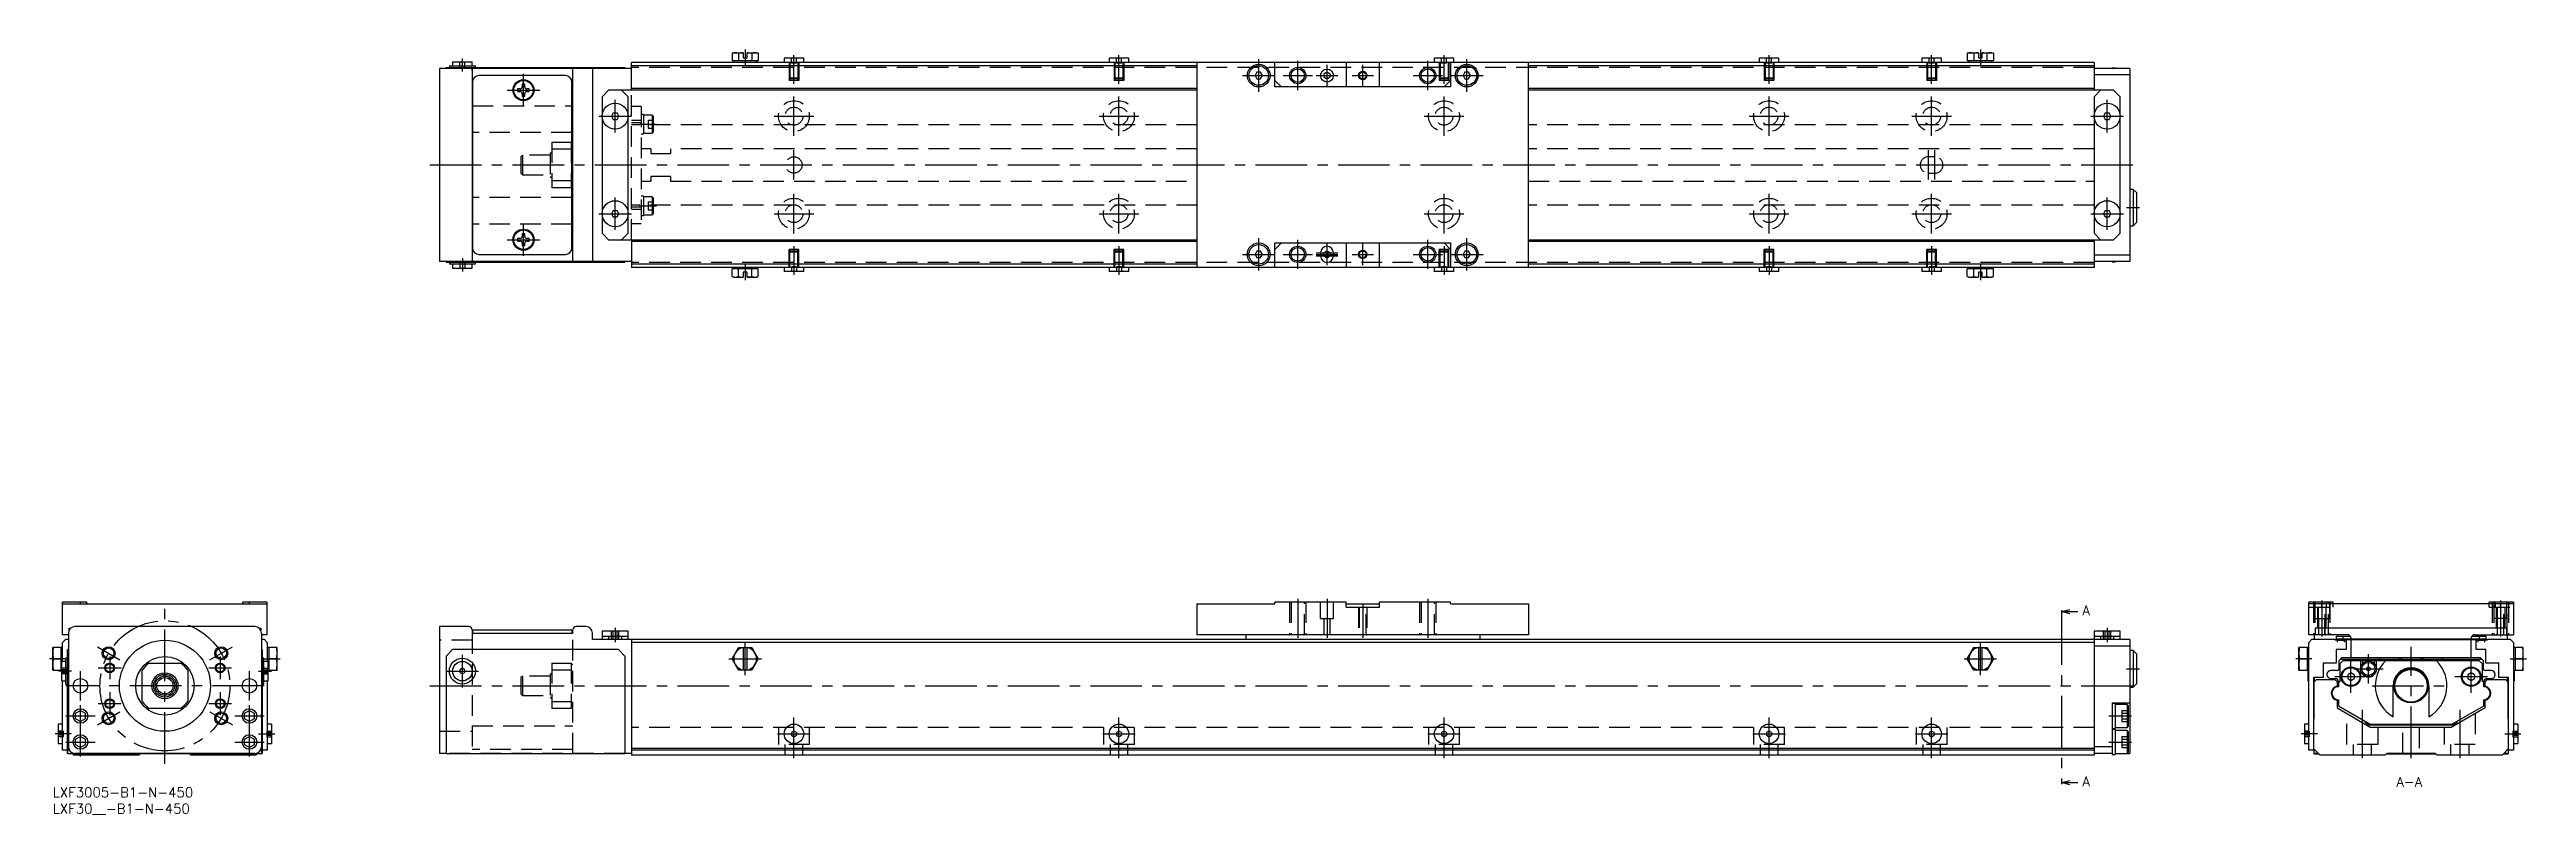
# Model space of a CAD drawing. Extents: x -1 to 761, y -8 to 227.
import ezdxf

# ---------------------------------------------------------------- set-up
doc = ezdxf.new("R2010")
doc.units = 0
doc.header["$LTSCALE"] = 0.5
doc.linetypes.add('CENTER', pattern=[50.8, 31.75, -6.35, 6.35, -6.35])
doc.linetypes.add('DASHED', pattern=[19.05, 12.7, -6.35])
for name, color, linetype in [('MSM_CENTER', 1, 'CENTER'), ('MSM_CONTINUOUS', 7, 'CONTINUOUS'), ('MSM_DASHED', 4, 'DASHED'), ('MSM_NARROW', 5, 'CONTINUOUS'), ('MSM_PART_NUMBER', 7, 'CONTINUOUS')]:
    doc.layers.add(name, color=color, linetype=linetype)
doc.styles.get("Standard").update_dxf_attribs({"font": 'txt.shx', "height": 1, "bigfont": 'bigfont.shx'})

msp = doc.modelspace()

# ---------------------------------------------------------------- texts
at = {"layer": 'MSM_PART_NUMBER'}
for s, p in [('A', (624.42, 52.97)), ('A', (624.42, 0.37)), ('A-A', (720.95, 0.22))]:
    msp.add_text(s, height=3, dxfattribs=at).set_placement(p)

# ---------------------------------------------------------------- blocks, each defined once
blk = doc.blocks.new('*U116')
at = {"layer": 'MSM_PART_NUMBER'}
blk.add_text('LXF3005-B1-N-450', height=3, dxfattribs=at).set_placement((0, -3))
blk = doc.blocks.new('*U117')
at = {"layer": 'MSM_PART_NUMBER'}
blk.add_text('LXF30__-B1-N-450', height=3, dxfattribs=at).set_placement((0, -8))

# ---------------------------------------------------------------- linework, layer by layer
at = {"layer": 'MSM_CENTER'}
for p, q in [((126, 220.2), (126, 224.25)), ((213, 227), (213, 222)), ((228, 216.5), (228, 225.31)), ((328, 216.5), (328, 225.31)), ((371, 214), (371, 224)), ((383, 214.5), (383, 223.5)), ((392, 215.7), (392, 222.3)), ((403, 215.7), (403, 222.3)), ((423, 214.5), (423, 223.5)), ((428, 216.5), (428, 225.31)), ((435, 214), (435, 224)), ((528, 216.5), (528, 225.31)), ((578, 216.5), (578, 225.31)), ((593, 227), (593, 222)), ((139.8, 214.5), (149.8, 214.5)), ((144.8, 209.5), (144.8, 219.5)), ((366, 219), (376, 219)), ((378.5, 219), (387.5, 219)), ((388.7, 219), (395.3, 219)), ((399.7, 219), (406.3, 219)), ((418.5, 219), (427.5, 219)), ((430, 219), (440, 219)), ((168, 206.5), (178, 206.5)), ((173, 201.5), (173, 211.5)), ((221.91, 206.5), (234.09, 206.5)), ((228, 200.41), (228, 212.59)), ((321.91, 206.5), (334.09, 206.5)), ((328, 200.41), (328, 212.59)), ((421.91, 206.5), (434.09, 206.5)), ((428, 200.41), (428, 212.59)), ((521.91, 206.5), (534.09, 206.5)), ((528, 200.41), (528, 212.59)), ((571.91, 206.5), (584.09, 206.5)), ((578, 200.41), (578, 212.59)), ((627, 206.5), (637, 206.5)), ((632, 201.5), (632, 211.5)), ((180.5, 204.06), (185.7, 204.06)), ((116, 191.5), (642, 191.5)), ((228, 187), (228, 196)), ((577, 187), (577, 196)), ((579, 187), (579, 196)), ((168, 176.5), (178, 176.5)), ((173, 171.5), (173, 181.5)), ((180.5, 178.94), (185.7, 178.94)), ((221.91, 176.5), (234.09, 176.5)), ((228, 170.41), (228, 182.59)), ((321.91, 176.5), (334.09, 176.5)), ((328, 170.41), (328, 182.59)), ((421.91, 176.5), (434.09, 176.5)), ((428, 170.41), (428, 182.59)), ((521.91, 176.5), (534.09, 176.5)), ((528, 170.41), (528, 182.59)), ((571.91, 176.5), (584.09, 176.5)), ((578, 170.41), (578, 182.59)), ((627, 176.5), (637, 176.5)), ((632, 171.5), (632, 181.5)), ((638, 178.4), (642, 178.4)), ((139.8, 168.5), (149.8, 168.5)), ((144.8, 163.5), (144.8, 173.5)), ((371, 159), (371, 169)), ((383, 159.5), (383, 168.5)), ((423, 159.5), (423, 168.5)), ((435, 159), (435, 169)), ((126, 162.8), (126, 158.75)), ((213, 161), (213, 156.01)), ((228, 166.5), (228, 157.69)), ((328, 166.5), (328, 157.69)), ((366, 164), (376, 164)), ((378.5, 164), (387.5, 164)), ((388.7, 164.5), (395.3, 164.5)), ((388.7, 164), (395.3, 164)), ((388.7, 163.5), (395.3, 163.5)), ((392, 160.7), (392, 167.3)), ((399.7, 164), (406.3, 164)), ((403, 160.7), (403, 167.3)), ((418.5, 164), (427.5, 164)), ((428, 166.5), (428, 157.69)), ((430, 164), (440, 164)), ((528, 166.5), (528, 157.69)), ((578, 166.5), (578, 157.69)), ((593, 161), (593, 156.01)), ((34.5, 7.3), (34.5, 55.3)), ((383, 58), (383, 46)), ((392, 58), (392, 46)), ((403, 56.5), (403, 46)), ((423, 58), (423, 46)), ((618, 53.6), (618, 2)), ((698, 57.5), (698, 46.5)), ((753, 57.5), (753, 46.5)), ((173, 49.1), (173, 44.7)), ((632, 49.1), (632, 44.7)), ((4, 39.6), (-1, 39.6)), ((13.72, 43.3), (20.64, 39.3)), ((17.5, 40.3), (17.5, 33.3)), ((48.36, 39.3), (55.28, 43.3)), ((51.5, 40.3), (51.5, 33.3)), ((65, 39.6), (70, 39.6)), ((126, 30.8), (126, 40.8)), ((208, 39.6), (218, 39.6)), ((213, 34.6), (213, 44.6)), ((588, 39.6), (598, 39.6)), ((593, 34.6), (593, 44.6)), ((695, 39.6), (690, 39.6)), ((707, 29.1), (707, 39.1)), ((712.4, 32), (712.4, 41)), ((725.5, 9), (725.5, 43.3)), ((744, 29.1), (744, 39.1)), ((756, 39.6), (761, 39.6)), ((5.75, 35.8), (1.75, 35.8)), ((65, 31.3), (4, 31.3)), ((8.5, 26.8), (8.5, 35.8)), ((14, 36.8), (21, 36.8)), ((48, 36.8), (55, 36.8)), ((60.5, 26.8), (60.5, 35.8)), ((63.25, 35.8), (67.25, 35.8)), ((116, 31.3), (642, 31.3)), ((121, 35.8), (131, 35.8)), ((638, 36.5), (642, 36.5)), ((702, 34.1), (712, 34.1)), ((707.9, 36.5), (716.9, 36.5)), ((713.5, 31.3), (737.5, 31.3)), ((739, 34.1), (749, 34.1)), ((8.5, 9.5), (8.5, 26.5)), ((13.72, 19.3), (20.64, 23.3)), ((14, 25.8), (21, 25.8)), ((17.5, 29.3), (17.5, 22.3)), ((48, 25.8), (55, 25.8)), ((48.36, 23.3), (55.28, 19.3)), ((51.5, 29.3), (51.5, 22.3)), ((60.5, 9.5), (60.5, 26.5)), ((710.5, 23.86), (710.5, 9)), ((740.5, 23.86), (740.5, 9)), ((5.7, 16.5), (0.7, 16.5)), ((4, 22), (13, 22)), ((56, 22), (65, 22)), ((63.3, 16.5), (68.3, 16.5)), ((223, 16.5), (233, 16.5)), ((228, 9), (228, 21.5)), ((323, 16.5), (333, 16.5)), ((328, 9), (328, 21.5)), ((423, 16.5), (433, 16.5)), ((428, 9), (428, 21.5)), ((523, 16.5), (533, 16.5)), ((528, 9), (528, 21.5)), ((573, 16.5), (583, 16.5)), ((578, 9), (578, 21.5)), ((632.5, 22), (639.5, 22)), ((696.7, 16.5), (691.7, 16.5)), ((754.3, 16.5), (759.3, 16.5)), ((4, 14), (13, 14)), ((56, 14), (65, 14)), ((632.5, 14), (639.5, 14))]:
    msp.add_line(p, q, dxfattribs=at)
msp.add_circle((34.5, 31.3), 20, dxfattribs=at)
at = {"layer": 'MSM_CONTINUOUS'}
for p, q in [((178, 221.2), (119, 221.2)), ((119, 221.2), (119, 161.8)), ((121, 221.2), (121, 221.45)), ((121, 221.45), (176, 221.45)), ((121, 221.35), (176, 221.35)), ((122, 221.95), (130, 221.95)), ((122, 221.95), (122, 221.45)), ((123, 223.25), (129, 223.25)), ((123, 223.25), (123, 221.95)), ((123, 221.35), (123, 221.45)), ((124.4, 221.35), (124.4, 221.2)), ((127.6, 221.2), (127.6, 221.35)), ((129, 221.95), (129, 223.25)), ((129, 221.2), (129, 161.8)), ((130, 221.45), (130, 221.95)), ((160, 161.8), (160, 221.2)), ((166, 221.25), (166, 161.75)), ((174, 221.35), (174, 221.45)), ((176, 221.2), (176, 221.45)), ((628, 223), (178, 223)), ((178, 214.5), (178, 223)), ((352, 222), (178, 222)), ((209.5, 226), (208.96, 225.85)), ((208.96, 225.85), (208.96, 223.5)), ((217.04, 223.5), (208.96, 223.5)), ((209.5, 226), (212.4, 226)), ((209.5, 223.5), (209.5, 223)), ((210.98, 225.85), (210.98, 223.5)), ((212.4, 226), (212.4, 224.5)), ((212.4, 224.5), (213.6, 224.5)), ((213.6, 224.5), (213.6, 226)), ((213.6, 226), (216.5, 226)), ((215.02, 225.85), (215.02, 223.5)), ((217.04, 225.85), (216.5, 226)), ((216.5, 223), (216.5, 223.5)), ((217.04, 225.85), (217.04, 223.5)), ((225, 224.3), (225, 223)), ((231, 224.3), (225, 224.3)), ((231, 223), (231, 224.3)), ((325, 224.3), (325, 223)), ((331, 224.3), (325, 224.3)), ((331, 223), (331, 224.3)), ((352, 223), (352, 160)), ((376, 215.5), (376, 223)), ((397.9, 223), (397.9, 215.5)), ((408.1, 215.5), (408.1, 223)), ((425, 224.3), (425, 223)), ((431, 224.3), (425, 224.3)), ((430, 223), (430, 215.5)), ((431, 223), (431, 224.3)), ((454, 160), (454, 223)), ((628, 222), (454, 222)), ((525, 224.3), (525, 223)), ((531, 224.3), (525, 224.3)), ((531, 223), (531, 224.3)), ((575, 224.3), (575, 223)), ((581, 224.3), (575, 224.3)), ((581, 223), (581, 224.3)), ((589.5, 226), (588.96, 225.85)), ((588.96, 225.85), (588.96, 223.5)), ((597.04, 223.5), (588.96, 223.5)), ((589.5, 226), (592.4, 226)), ((589.5, 223.5), (589.5, 223)), ((590.98, 225.85), (590.98, 223.5)), ((592.4, 226), (592.4, 224.5)), ((592.4, 224.5), (593.6, 224.5)), ((593.6, 224.5), (593.6, 226)), ((593.6, 226), (596.5, 226)), ((595.02, 225.85), (595.02, 223.5)), ((597.04, 225.85), (596.5, 226)), ((596.5, 223), (596.5, 223.5)), ((597.04, 225.85), (597.04, 223.5)), ((628, 223), (628, 214.5)), ((639, 221.2), (628, 221.2)), ((634.5, 221.3), (633.5, 221.3)), ((633.5, 221.3), (633.5, 221.2)), ((634.5, 221.3), (634.5, 221.2)), ((639, 221.2), (639, 161.8)), ((129.1, 217), (129.1, 166)), ((157.7, 219), (131.1, 219)), ((143, 214.9), (143, 214.1)), ((143.8, 214.9), (143, 214.9)), ((143, 214.1), (143.8, 214.1)), ((144.4, 216.3), (144.4, 215.5)), ((145.2, 216.3), (144.4, 216.3)), ((144.4, 213.5), (144.4, 212.7)), ((145.2, 215.5), (145.2, 216.3)), ((145.2, 212.7), (145.2, 213.5)), ((146.6, 214.9), (145.8, 214.9)), ((145.8, 214.1), (146.6, 214.1)), ((146.6, 214.1), (146.6, 214.9)), ((159.7, 166), (159.7, 217)), ((171, 214.5), (169, 212.5)), ((352, 214.5), (171, 214.5)), ((177, 212.5), (175, 214.5)), ((352, 215), (178, 215)), ((370.42, 220), (369.85, 219)), ((369.85, 219), (370.42, 218)), ((371.58, 220), (370.42, 220)), ((370.42, 218), (371.58, 218)), ((372.15, 219), (371.58, 220)), ((371.58, 218), (372.15, 219)), ((378, 215.5), (376, 217.5)), ((430, 215.5), (376, 215.5)), ((430, 217.5), (428, 215.5)), ((434.42, 220), (433.85, 219)), ((433.85, 219), (434.42, 218)), ((435.58, 220), (434.42, 220)), ((434.42, 218), (435.58, 218)), ((436.15, 219), (435.58, 220)), ((435.58, 218), (436.15, 219)), ((628, 215), (454, 215)), ((634, 214.5), (454, 214.5)), ((639, 219.2), (628, 219.2)), ((630, 214.5), (628, 212.5)), ((636, 212.5), (634, 214.5)), ((129, 209.7), (129.1, 209.7)), ((129, 209.7), (129.1, 209.7)), ((144.4, 212.7), (145.2, 212.7)), ((159.7, 209.7), (160, 209.7)), ((159.7, 209.7), (160, 209.7)), ((169, 212.5), (169, 170.5)), ((172.42, 207.5), (171.85, 206.5)), ((171.85, 206.5), (172.42, 205.5)), ((172.42, 207.5), (173.58, 207.5)), ((174.15, 206.5), (173.58, 207.5)), ((173.58, 205.5), (174.15, 206.5)), ((177, 170.5), (177, 212.5)), ((628, 212.5), (628, 170.5)), ((631.42, 207.5), (630.85, 206.5)), ((630.85, 206.5), (631.42, 205.5)), ((631.42, 207.5), (632.58, 207.5)), ((633.15, 206.5), (632.58, 207.5)), ((632.58, 205.5), (633.15, 206.5)), ((636, 170.5), (636, 212.5)), ((129.1, 201.5), (129, 201.5)), ((160, 201.5), (159.7, 201.5)), ((172.42, 205.5), (173.58, 205.5)), ((631.42, 205.5), (632.58, 205.5)), ((160, 198), (159.7, 198)), ((159.7, 185), (160, 185)), ((640, 184), (639, 184)), ((640, 184), (640, 172.8)), ((641, 183), (640, 184)), ((641, 183), (641, 173.8)), ((129.1, 181.5), (129, 181.5)), ((160, 181.5), (159.7, 181.5)), ((172.42, 177.5), (171.85, 176.5)), ((171.85, 176.5), (172.42, 175.5)), ((172.42, 177.5), (173.58, 177.5)), ((172.42, 175.5), (173.58, 175.5)), ((174.15, 176.5), (173.58, 177.5)), ((173.58, 175.5), (174.15, 176.5)), ((631.42, 177.5), (630.85, 176.5)), ((630.85, 176.5), (631.42, 175.5)), ((631.42, 177.5), (632.58, 177.5)), ((631.42, 175.5), (632.58, 175.5)), ((633.15, 176.5), (632.58, 177.5)), ((632.58, 175.5), (633.15, 176.5)), ((129.1, 173.3), (129, 173.3)), ((129.1, 173.3), (129, 173.3)), ((143, 168.9), (143, 168.1)), ((143.8, 168.9), (143, 168.9)), ((143, 168.1), (143.8, 168.1)), ((144.4, 170.3), (144.4, 169.5)), ((145.2, 170.3), (144.4, 170.3)), ((145.2, 169.5), (145.2, 170.3)), ((146.6, 168.9), (145.8, 168.9)), ((145.8, 168.1), (146.6, 168.1)), ((146.6, 168.1), (146.6, 168.9)), ((160, 173.3), (159.7, 173.3)), ((160, 173.3), (159.7, 173.3)), ((169, 170.5), (171, 168.5)), ((171, 168.5), (352, 168.5)), ((175, 168.5), (177, 170.5)), ((178, 168.5), (178, 160)), ((352, 168), (178, 168)), ((454, 168.5), (634, 168.5)), ((628, 168), (454, 168)), ((628, 170.5), (630, 168.5)), ((628, 168.5), (628, 160)), ((634, 168.5), (636, 170.5)), ((639, 172.8), (640, 172.8)), ((640, 172.8), (641, 173.8)), ((178, 161.8), (119, 161.8)), ((121, 161.8), (121, 161.55)), ((121, 161.65), (176, 161.65)), ((121, 161.55), (176, 161.55)), ((122, 161.55), (122, 161.05)), ((122, 161.05), (130, 161.05)), ((123, 161.65), (123, 161.55)), ((123, 161.05), (123, 159.75)), ((124.4, 161.8), (124.4, 161.65)), ((127.6, 161.65), (127.6, 161.8)), ((129, 159.75), (129, 161.05)), ((130, 161.05), (130, 161.55)), ((131.1, 164), (157.7, 164)), ((144.4, 167.5), (144.4, 166.7)), ((144.4, 166.7), (145.2, 166.7)), ((145.2, 166.7), (145.2, 167.5)), ((174, 161.65), (174, 161.55)), ((176, 161.8), (176, 161.55)), ((352, 161), (178, 161)), ((370.42, 165), (369.85, 164)), ((369.85, 164), (370.42, 163)), ((371.58, 165), (370.42, 165)), ((370.42, 163), (371.58, 163)), ((372.15, 164), (371.58, 165)), ((371.58, 163), (372.15, 164)), ((376, 165.5), (378, 167.5)), ((376, 167.5), (430, 167.5)), ((376, 160), (376, 167.5)), ((390, 164.5), (390, 163.5)), ((394, 163.5), (394, 164.5)), ((397.9, 167.5), (397.9, 160)), ((408.1, 160), (408.1, 167.5)), ((428, 167.5), (430, 165.5)), ((430, 167.5), (430, 160)), ((434.42, 165), (433.85, 164)), ((433.85, 164), (434.42, 163)), ((435.58, 165), (434.42, 165)), ((434.42, 163), (435.58, 163)), ((436.15, 164), (435.58, 165)), ((435.58, 163), (436.15, 164)), ((628, 161), (454, 161)), ((639, 163.8), (628, 163.8)), ((639, 161.8), (628, 161.8)), ((633.5, 161.8), (633.5, 161.7)), ((633.5, 161.7), (634.5, 161.7)), ((634.5, 161.8), (634.5, 161.7)), ((123, 159.75), (129, 159.75)), ((628, 160), (178, 160)), ((217.04, 159.5), (208.96, 159.5)), ((208.96, 157.15), (208.96, 159.5)), ((208.96, 157.15), (209.5, 157)), ((209.5, 160), (209.5, 159.5)), ((209.5, 157), (212.4, 157)), ((210.98, 157.15), (210.98, 159.5)), ((212.4, 158.5), (212.4, 157)), ((213.6, 158.5), (212.4, 158.5)), ((213.6, 157), (213.6, 158.5)), ((213.6, 157), (216.5, 157)), ((215.02, 157.15), (215.02, 159.5)), ((216.5, 159.5), (216.5, 160)), ((216.5, 157), (217.04, 157.15)), ((217.04, 157.15), (217.04, 159.5)), ((225, 160), (225, 158.7)), ((231, 158.7), (225, 158.7)), ((231, 158.7), (231, 160)), ((325, 160), (325, 158.7)), ((331, 158.7), (325, 158.7)), ((331, 158.7), (331, 160)), ((425, 160), (425, 158.7)), ((431, 158.7), (425, 158.7)), ((431, 158.7), (431, 160)), ((525, 160), (525, 158.7)), ((531, 158.7), (525, 158.7)), ((531, 158.7), (531, 160)), ((575, 160), (575, 158.7)), ((581, 158.7), (575, 158.7)), ((581, 158.7), (581, 160)), ((597.04, 159.5), (588.96, 159.5)), ((588.96, 157.15), (588.96, 159.5)), ((588.96, 157.15), (589.5, 157)), ((589.5, 160), (589.5, 159.5)), ((589.5, 157), (592.4, 157)), ((590.98, 157.15), (590.98, 159.5)), ((592.4, 158.5), (592.4, 157)), ((593.6, 158.5), (592.4, 158.5)), ((593.6, 157), (593.6, 158.5)), ((593.6, 157), (596.5, 157)), ((595.02, 157.15), (595.02, 159.5)), ((596.5, 159.5), (596.5, 160)), ((596.5, 157), (597.04, 157.15)), ((597.04, 157.15), (597.04, 159.5)), ((3, 47), (3, 57)), ((10.5, 57), (3, 57)), ((3, 56.5), (66, 56.5)), ((8.5, 56.5), (8.5, 57)), ((10.5, 56.5), (10.5, 57)), ((66, 57), (58.5, 57)), ((58.5, 56.5), (58.5, 57)), ((60.5, 56.5), (60.5, 57)), ((66, 47), (66, 57)), ((352, 56.5), (352, 47)), ((352, 56.5), (376, 56.5)), ((376, 56.5), (376, 57)), ((397.9, 57), (376, 57)), ((397.9, 55.5), (397.9, 57)), ((397.9, 56.5), (408.1, 56.5)), ((397.9, 55.5), (408.1, 55.5)), ((430, 57), (408.1, 57)), ((408.1, 55.5), (408.1, 57)), ((430, 56.5), (430, 57)), ((430, 56.5), (454, 56.5)), ((454, 56.5), (454, 47)), ((618, 54.1), (620.5, 54.77)), ((618, 54.6), (618, 53.6)), ((618, 54.1), (623, 54.1)), ((620.5, 53.43), (618, 54.1)), ((701.5, 57), (694, 57)), ((694, 47), (694, 57)), ((757, 56.5), (694, 56.5)), ((699.5, 56.5), (699.5, 57)), ((701.5, 56.5), (701.5, 57)), ((757, 57), (749.5, 57)), ((749.5, 56.5), (749.5, 57)), ((751.5, 56.5), (751.5, 57)), ((757, 57), (757, 47)), ((4.8, 47), (3, 47)), ((4.8, 47.5), (4.8, 12.5)), ((5, 49), (5.48, 49)), ((5, 48.37), (5, 49)), ((62.2, 49.5), (6.8, 49.5)), ((63.52, 49), (64, 49)), ((64, 49), (64, 48.37)), ((64.2, 47.5), (64.2, 12.5)), ((66, 47), (64.2, 47)), ((128, 49.5), (119, 49.5)), ((119, 49.5), (119, 10.5)), ((129, 48.5), (129, 47.5)), ((129, 47.5), (160, 47.5)), ((129.1, 48.5), (129.1, 47.5)), ((129.1, 48.5), (159.7, 48.5)), ((159.7, 48.5), (159.7, 47.5)), ((160, 47.5), (160, 48.5)), ((164, 49.5), (161, 49.5)), ((166, 45.5), (166, 47.5)), ((169, 48.1), (169, 45.5)), ((177, 48.1), (169, 48.1)), ((169, 46.6), (177, 46.6)), ((171, 46.6), (171, 45.5)), ((175, 46.6), (175, 45.6)), ((177, 45.6), (177, 48.1)), ((454, 47), (352, 47)), ((367, 47), (367, 45.6)), ((439, 47), (439, 45.6)), ((636, 48.1), (628, 48.1)), ((628, 48.1), (628, 10)), ((628, 46.6), (636, 46.6)), ((630, 46.6), (630, 45.6)), ((634, 46.6), (634, 45.5)), ((636, 45.5), (636, 48.1)), ((706, 47), (694, 47)), ((695.8, 45.6), (695.8, 47)), ((755, 49), (696, 49)), ((696, 49), (696, 47)), ((702.5, 46.6), (706.8, 46.6)), ((702.5, 46.6), (702.5, 45.5)), ((704.5, 46.6), (704.5, 45.6)), ((706.5, 46.87), (706.5, 46.6)), ((707, 46), (707, 45.6)), ((744, 45.6), (744, 46)), ((744.2, 46.6), (748.5, 46.6)), ((744.5, 46.6), (744.5, 46.87)), ((745, 47), (757, 47)), ((746.5, 46.6), (746.5, 45.6)), ((748.5, 46.6), (748.5, 45.5)), ((755, 47), (755, 49)), ((755.2, 45.6), (755.2, 47)), ((0, 43.05), (0.01, 43.1)), ((0, 36.15), (0, 43.05)), ((3, 43.1), (0.01, 43.1)), ((0.15, 39.6), (2.5, 39.6)), ((2.5, 43.1), (2.5, 36.1)), ((4.05, 38.8), (2.75, 38.8)), ((2.75, 32.8), (2.75, 38.8)), ((3, 44.6), (4, 45.6)), ((3, 38.8), (3, 44.6)), ((4, 45.6), (4.8, 45.6)), ((4.55, 39.8), (4.05, 39.8)), ((4.05, 31.8), (4.05, 39.8)), ((4.55, 10.6), (4.55, 42.45)), ((4.65, 42.45), (4.55, 42.45)), ((4.65, 40.45), (4.55, 40.45)), ((4.65, 10.6), (4.65, 42.45)), ((29.68, 38.3), (39.32, 38.3)), ((64.2, 45.6), (65, 45.6)), ((64.35, 10.6), (64.35, 42.45)), ((64.35, 42.45), (64.45, 42.45)), ((64.35, 40.45), (64.45, 40.45)), ((64.45, 42.45), (64.45, 10.6)), ((64.95, 39.8), (64.45, 39.8)), ((64.95, 31.8), (64.95, 39.8)), ((66.25, 38.8), (64.95, 38.8)), ((65, 45.6), (66, 44.6)), ((66, 44.6), (66, 38.8)), ((68.99, 43.1), (66, 43.1)), ((66.25, 32.8), (66.25, 38.8)), ((66.5, 43.1), (66.5, 36.1)), ((68.85, 39.6), (66.5, 39.6)), ((68.99, 43.1), (69, 43.05)), ((69, 36.15), (69, 43.05)), ((121, 40.45), (123, 42.45)), ((121, 40.45), (121, 10.4)), ((174, 42.45), (123, 42.45)), ((178, 45.5), (166, 45.5)), ((169, 45.6), (636, 45.6)), ((174, 42.45), (176, 40.45)), ((176, 40.45), (176, 10.4)), ((178, 45.6), (178, 10)), ((628, 44.6), (178, 44.6)), ((208.96, 39.6), (210.98, 43.1)), ((210.98, 36.1), (208.96, 39.6)), ((210.98, 43.1), (215.02, 43.1)), ((212.4, 43.1), (212.4, 36.1)), ((213.6, 36.1), (213.6, 43.1)), ((215.02, 43.1), (217.04, 39.6)), ((217.04, 39.6), (215.02, 36.1)), ((588.96, 39.6), (590.98, 43.1)), ((590.98, 36.1), (588.96, 39.6)), ((590.98, 43.1), (595.02, 43.1)), ((592.4, 43.1), (592.4, 36.1)), ((593.6, 36.1), (593.6, 43.1)), ((595.02, 43.1), (597.04, 39.6)), ((597.04, 39.6), (595.02, 36.1)), ((639, 45.5), (628, 45.5)), ((639, 43.5), (628, 43.5)), ((639, 45.5), (639, 10.5)), ((640, 42.1), (639, 42.1)), ((641, 41.1), (640, 42.1)), ((640, 42.1), (640, 30.9)), ((641, 41.1), (641, 31.9)), ((691, 43.05), (691.01, 43.1)), ((691, 36.15), (691, 43.05)), ((694, 43.1), (691.01, 43.1)), ((691.15, 39.6), (693.5, 39.6)), ((693.5, 43.1), (693.5, 36.1)), ((694, 44.6), (695, 45.6)), ((694, 11.5), (694, 44.6)), ((695, 45.6), (702, 45.6)), ((698.5, 38.2), (698.5, 33.8)), ((702.5, 38.2), (698.5, 38.2)), ((702, 45.6), (702, 45.4)), ((702, 45.5), (749, 45.5)), ((702, 45.4), (702.8, 45.4)), ((748.5, 45.6), (702.5, 45.6)), ((702.5, 42.5), (702.5, 38.2)), ((705.5, 42.5), (702.5, 42.5)), ((702.8, 45.4), (702.8, 44.85)), ((702.8, 44.85), (702.9, 44.85)), ((702.9, 44.85), (702.9, 45.35)), ((702.9, 45.35), (704.9, 45.35)), ((704.25, 40), (703.25, 39)), ((703.25, 39), (703.25, 36.29)), ((704.55, 39), (703.55, 38)), ((703.75, 39.5), (747.25, 39.5)), ((704.25, 40), (746.75, 40)), ((746.45, 39), (704.55, 39)), ((704.9, 45.35), (704.9, 44.85)), ((704.9, 44.85), (705, 44.85)), ((705, 45.2), (705.5, 45.2)), ((705, 44.85), (705, 45.2)), ((705.5, 45.2), (705.5, 42.5)), ((707, 45.5), (707, 40)), ((709.9, 39), (709.9, 36.5)), ((710.7, 38.19), (710.7, 39)), ((714.1, 39), (714.1, 38.19)), ((714.9, 36.5), (714.9, 39)), ((716, 39.5), (715.5, 40)), ((735.5, 40), (735, 39.5)), ((744, 40), (744, 45.5)), ((745.5, 45.2), (746, 45.2)), ((745.5, 42.5), (745.5, 45.2)), ((748.5, 42.5), (745.5, 42.5)), ((746, 45.2), (746, 44.85)), ((746, 44.85), (746.1, 44.85)), ((746.1, 45.35), (748.1, 45.35)), ((746.1, 44.85), (746.1, 45.35)), ((747.45, 38), (746.45, 39)), ((747.75, 39), (746.75, 40)), ((747.75, 36.29), (747.75, 39)), ((748.1, 45.35), (748.1, 44.85)), ((748.1, 44.85), (748.2, 44.85)), ((748.2, 45.4), (749, 45.4)), ((748.2, 44.85), (748.2, 45.4)), ((748.5, 38.2), (748.5, 42.5)), ((752.5, 38.2), (748.5, 38.2)), ((749, 45.6), (756, 45.6)), ((749, 45.4), (749, 45.6)), ((752.5, 33.8), (752.5, 38.2)), ((756, 45.6), (757, 44.6)), ((757, 44.6), (757, 11.5)), ((759.99, 43.1), (757, 43.1)), ((757.5, 43.1), (757.5, 36.1)), ((759.85, 39.6), (757.5, 39.6)), ((759.99, 43.1), (760, 43.05)), ((760, 36.15), (760, 43.05)), ((0.01, 36.1), (0, 36.15)), ((0.01, 36.1), (2.75, 36.1)), ((2.75, 32.8), (4.05, 32.8)), ((3, 11.5), (3, 32.8)), ((4.05, 31.8), (4.55, 31.8)), ((4.5, 31.8), (4.5, 11.5)), ((4.8, 37.4), (4.65, 37.4)), ((4.65, 34.2), (4.8, 34.2)), ((4.8, 33.8), (4.65, 33.8)), ((4.7, 32.5), (4.8, 32.6)), ((4.7, 21.2), (4.7, 32.5)), ((27.5, 26.48), (27.5, 36.12)), ((41.5, 36.12), (41.5, 26.48)), ((64.35, 37.4), (64.2, 37.4)), ((64.2, 34.2), (64.35, 34.2)), ((64.35, 33.8), (64.2, 33.8)), ((64.2, 32.6), (64.3, 32.5)), ((64.3, 32.5), (64.3, 21.2)), ((64.45, 31.8), (64.95, 31.8)), ((64.5, 11.5), (64.5, 31.8)), ((64.95, 32.8), (66.25, 32.8)), ((66, 32.8), (66, 11.5)), ((66.25, 36.1), (68.99, 36.1)), ((69, 36.15), (68.99, 36.1)), ((126, 36.67), (125.25, 36.23)), ((125.25, 36.23), (125.25, 35.37)), ((125.25, 35.37), (126, 34.93)), ((126.75, 36.23), (126, 36.67)), ((126, 34.93), (126.75, 35.37)), ((126.75, 35.37), (126.75, 36.23)), ((215.02, 36.1), (210.98, 36.1)), ((595.02, 36.1), (590.98, 36.1)), ((639, 30.9), (640, 30.9)), ((640, 30.9), (641, 31.9)), ((691.01, 36.1), (691, 36.15)), ((691.01, 36.1), (694, 36.1)), ((693.75, 36.1), (693.75, 32.8)), ((693.75, 32.8), (694, 32.8)), ((695.5, 33.8), (695.5, 11.5)), ((698.5, 33.8), (695.5, 33.8)), ((695.5, 31.8), (695.55, 31.8)), ((695.55, 33.8), (695.55, 21.05)), ((695.65, 21.15), (695.65, 33.8)), ((695.7, 32.5), (696.4, 33.2)), ((695.7, 21.2), (695.7, 32.5)), ((695.8, 32.6), (695.8, 33.8)), ((696.4, 33.2), (702.05, 33.2)), ((702.55, 36), (700.85, 36)), ((700.85, 33.5), (702.16, 33.5)), ((702.05, 33.2), (702.75, 32.5)), ((702.75, 32.5), (702.75, 31.16)), ((703.55, 32.5), (703.16, 32.5)), ((703.16, 32.5), (703.16, 31)), ((703.55, 38), (703.55, 32.5)), ((707, 35.25), (706, 34.68)), ((706, 34.68), (706, 33.52)), ((706, 33.52), (707, 32.95)), ((708, 34.68), (707, 35.25)), ((707, 32.95), (708, 33.52)), ((708, 34.68), (708, 33.52)), ((720, 21.77), (720, 31.3)), ((731, 31.3), (731, 21.77)), ((744, 35.25), (743, 34.68)), ((743, 34.68), (743, 33.52)), ((743, 33.52), (744, 32.95)), ((745, 34.68), (744, 35.25)), ((744, 32.95), (745, 33.52)), ((745, 34.68), (745, 33.52)), ((747.45, 32.5), (747.45, 38)), ((747.84, 32.5), (747.45, 32.5)), ((747.84, 31), (747.84, 32.5)), ((748.25, 32.5), (748.95, 33.2)), ((748.25, 31.16), (748.25, 32.5)), ((750.15, 36), (748.45, 36)), ((748.84, 33.5), (750.15, 33.5)), ((748.95, 33.2), (754.6, 33.2)), ((755.5, 33.8), (752.5, 33.8)), ((754.6, 33.2), (755.3, 32.5)), ((755.2, 32.6), (755.2, 33.8)), ((755.3, 32.5), (755.3, 21.2)), ((755.35, 33.8), (755.35, 21.15)), ((755.45, 21.05), (755.45, 33.8)), ((755.45, 31.8), (755.5, 31.8)), ((755.5, 11.5), (755.5, 33.8)), ((757, 36.1), (759.99, 36.1)), ((757, 32.8), (757.25, 32.8)), ((757.25, 36.1), (757.25, 32.8)), ((760, 36.15), (759.99, 36.1)), ((7, 22.87), (8.5, 23.73)), ((7, 21.13), (7, 22.87)), ((8.5, 23.73), (10, 22.87)), ((10, 22.87), (10, 21.13)), ((39.32, 24.3), (29.68, 24.3)), ((59, 22.87), (60.5, 23.73)), ((59, 21.13), (59, 22.87)), ((60.5, 23.73), (62, 22.87)), ((62, 22.87), (62, 21.13)), ((633.5, 26), (639, 26)), ((633.5, 26), (633.5, 10.2)), ((634.5, 25.8), (633.5, 25.8)), ((634.5, 25.8), (634.5, 18.2)), ((638.19, 25.5), (634.5, 25.5)), ((638.5, 25.19), (638.19, 25.5)), ((638.19, 25.5), (638.19, 18.5)), ((638.5, 25.19), (638.5, 18.81)), ((702.75, 26.84), (702.75, 24.5)), ((702.75, 24.5), (713.14, 18.5)), ((703.16, 27), (703.16, 25.16)), ((703.16, 25.16), (712.96, 19.5)), ((748.25, 24.5), (737.86, 18.5)), ((738.03, 19.5), (747.84, 25.16)), ((747.84, 25.16), (747.84, 27)), ((748.25, 24.5), (748.25, 26.84)), ((3, 19.5), (1.7, 19.5)), ((1.7, 19.5), (1.7, 13.5)), ((4.5, 21), (4.55, 21.05)), ((4.65, 21.15), (4.7, 21.2)), ((8.5, 20.27), (7, 21.13)), ((7, 14.87), (8.5, 15.73)), ((10, 21.13), (8.5, 20.27)), ((8.5, 15.73), (10, 14.87)), ((60.5, 20.27), (59, 21.13)), ((59, 14.87), (60.5, 15.73)), ((62, 21.13), (60.5, 20.27)), ((60.5, 15.73), (62, 14.87)), ((64.3, 21.2), (64.35, 21.15)), ((64.45, 21.05), (64.5, 21)), ((67.3, 19.5), (66, 19.5)), ((67.3, 19.5), (67.3, 13.5)), ((228, 17.37), (227.25, 16.93)), ((227.25, 16.93), (227.25, 16.07)), ((227.25, 16.07), (228, 15.63)), ((228.75, 16.93), (228, 17.37)), ((228, 15.63), (228.75, 16.07)), ((228.75, 16.93), (228.75, 16.07)), ((328, 17.37), (327.25, 16.93)), ((327.25, 16.93), (327.25, 16.07)), ((327.25, 16.07), (328, 15.63)), ((328.75, 16.93), (328, 17.37)), ((328, 15.63), (328.75, 16.07)), ((328.75, 16.93), (328.75, 16.07)), ((428, 17.37), (427.25, 16.93)), ((427.25, 16.93), (427.25, 16.07)), ((427.25, 16.07), (428, 15.63)), ((428.75, 16.93), (428, 17.37)), ((428, 15.63), (428.75, 16.07)), ((428.75, 16.93), (428.75, 16.07)), ((528, 17.37), (527.25, 16.93)), ((527.25, 16.93), (527.25, 16.07)), ((527.25, 16.07), (528, 15.63)), ((528.75, 16.93), (528, 17.37)), ((528, 15.63), (528.75, 16.07)), ((528.75, 16.93), (528.75, 16.07)), ((578, 17.37), (577.25, 16.93)), ((577.25, 16.93), (577.25, 16.07)), ((577.25, 16.07), (578, 15.63)), ((578.75, 16.93), (578, 17.37)), ((578, 15.63), (578.75, 16.07)), ((578.75, 16.93), (578.75, 16.07)), ((633.5, 18.2), (634.5, 18.2)), ((634.5, 17.8), (633.5, 17.8)), ((634.5, 18.5), (638.19, 18.5)), ((634.5, 17.8), (634.5, 10.2)), ((638.19, 17.5), (634.5, 17.5)), ((638.19, 18.5), (638.5, 18.81)), ((638.5, 17.19), (638.19, 17.5)), ((638.19, 17.5), (638.19, 10.5)), ((638.5, 17.19), (638.5, 10.81)), ((694, 19.5), (692.7, 19.5)), ((692.7, 19.5), (692.7, 13.5)), ((695.5, 21), (695.7, 21.2)), ((711.78, 19.65), (712.54, 19.3)), ((712.54, 19.3), (738.46, 19.3)), ((712.96, 19.5), (738.03, 19.5)), ((737.86, 18.5), (713.14, 18.5)), ((738.46, 19.3), (739.22, 19.65)), ((755.3, 21.2), (755.5, 21)), ((758.3, 19.5), (757, 19.5)), ((758.3, 19.5), (758.3, 13.5)), ((1.7, 13.5), (3, 13.5)), ((4.5, 11.5), (3, 11.5)), ((4.55, 11.95), (4.5, 12)), ((5.2, 11.3), (4.65, 11.85)), ((4.75, 10.5), (64.25, 10.5)), ((64.25, 10.4), (4.75, 10.4)), ((6, 10.5), (5.6, 10.9)), ((6.5, 10), (6.1, 10.4)), ((26.5, 10), (6.5, 10)), ((62.2, 10.5), (6.8, 10.5)), ((7, 13.13), (7, 14.87)), ((8.5, 12.27), (7, 13.13)), ((10, 13.13), (8.5, 12.27)), ((10, 14.87), (10, 13.13)), ((26.9, 10.4), (26.5, 10)), ((42.5, 10), (42.1, 10.4)), ((62.5, 10), (42.5, 10)), ((59, 13.13), (59, 14.87)), ((60.5, 12.27), (59, 13.13)), ((62, 13.13), (60.5, 12.27)), ((62, 14.87), (62, 13.13)), ((62.9, 10.4), (62.5, 10)), ((63.4, 10.9), (63, 10.5)), ((64.35, 11.85), (63.8, 11.3)), ((64.5, 12), (64.45, 11.95)), ((66, 11.5), (64.5, 11.5)), ((66, 13.5), (67.3, 13.5)), ((121, 10.5), (119, 10.5)), ((176, 10.4), (121, 10.4)), ((178, 10.5), (176, 10.5)), ((628, 12), (178, 12)), ((628, 11.5), (178, 11.5)), ((628, 10), (178, 10)), ((633.5, 12.5), (628, 12.5)), ((633.5, 10.5), (628, 10.5)), ((633.5, 10.2), (634.5, 10.2)), ((634.5, 10.5), (639, 10.5)), ((638.19, 10.5), (638.5, 10.81)), ((692.7, 13.5), (694, 13.5)), ((695.5, 11.5), (694, 11.5)), ((697.5, 10), (695.5, 12)), ((695.55, 11.95), (695.55, 10.6)), ((695.65, 10.6), (695.65, 11.85)), ((697, 10.5), (695.75, 10.5)), ((695.75, 10.4), (697.1, 10.4)), ((717.5, 10), (697.5, 10)), ((718, 10.5), (717.5, 10)), ((717.9, 10.4), (733.1, 10.4)), ((733, 10.5), (718, 10.5)), ((733.5, 10), (733, 10.5)), ((753.5, 10), (733.5, 10)), ((755.5, 12), (753.5, 10)), ((753.9, 10.4), (755.25, 10.4)), ((755.25, 10.5), (754, 10.5)), ((755.35, 11.85), (755.35, 10.6)), ((755.45, 10.6), (755.45, 11.95)), ((757, 11.5), (755.5, 11.5)), ((757, 13.5), (758.3, 13.5)), ((618, 1.5), (620.5, 2.17)), ((618, 2), (618, 1)), ((618, 1.5), (623, 1.5)), ((620.5, 0.83), (618, 1.5))]:
    msp.add_line(p, q, dxfattribs=at)
for centre, radius in [((371, 219), 3.5), ((371, 219), 3), ((383, 219), 2.07), ((392, 219), 2), ((423, 219), 2.07), ((435, 219), 3.5), ((435, 219), 3), ((144.8, 214.5), 3.25), ((144.8, 214.5), 3), ((392, 219), 1), ((403, 219), 1.06), ((173, 206.5), 4), ((632, 206.5), 4), ((173, 176.5), 4), ((632, 176.5), 4), ((144.8, 168.5), 3.25), ((144.8, 168.5), 3), ((371, 164), 3.5), ((371, 164), 3), ((383, 164), 2.07), ((392, 164), 1), ((403, 164), 1.06), ((423, 164), 2.07), ((435, 164), 3.5), ((435, 164), 3), ((17.18, 41.3), 1.62), ((34.5, 31.3), 14), ((34.5, 31.3), 9), ((51.82, 41.3), 1.62), ((126, 35.8), 4), ((126, 35.8), 3), ((712.4, 36.5), 2.4), ((712.4, 36.5), 2), ((8.5, 31.3), 2.25), ((17.5, 36.8), 1.23), ((34.5, 31.3), 4), ((34.5, 31.3), 3.5), ((34.5, 31.3), 3), ((34.5, 31.3), 2.5), ((51.5, 36.8), 1.23), ((60.5, 31.3), 2.25), ((707, 34.1), 3), ((707, 34.1), 2.75), ((712.4, 36.5), 0.6), ((725.5, 31.3), 5.3), ((725.5, 31.3), 5), ((744, 34.1), 3), ((744, 34.1), 2.75), ((8.5, 22), 2.25), ((17.18, 21.3), 1.62), ((17.5, 25.8), 1.23), ((51.82, 21.3), 1.62), ((51.5, 25.8), 1.23), ((60.5, 22), 2.25), ((8.5, 14), 2.25), ((60.5, 14), 2.25), ((228, 16.5), 3), ((328, 16.5), 3), ((428, 16.5), 3), ((528, 16.5), 3), ((578, 16.5), 3)]:
    msp.add_circle(centre, radius, dxfattribs=at)
for centre, radius, start, end in [((210.01, 222.14), 3.86, 90.57378, 105.76911), ((209.93, 222.14), 3.86, 74.22771, 89.4294), ((213.21, 209.49), 16.52, 92.80876, 97.7596), ((212.82, 209.83), 16.17, 82.18772, 87.24392), ((216.07, 222.14), 3.86, 90.57378, 105.76911), ((215.99, 222.14), 3.86, 74.22771, 89.4294), ((590.01, 222.14), 3.86, 90.57378, 105.76911), ((589.93, 222.14), 3.86, 74.22771, 89.4294), ((593.21, 209.49), 16.52, 92.80876, 97.7596), ((592.82, 209.83), 16.17, 82.18772, 87.24392), ((596.07, 222.14), 3.86, 90.57378, 105.76911), ((595.99, 222.14), 3.86, 74.22771, 89.4294), ((128.41, 220.95), 0.59, 335.23442, 357.80856), ((131.1, 217), 2, 90, 180), ((143.8, 215.5), 0.6, 270, 0), ((143.8, 213.5), 0.6, 360, 90), ((145.8, 215.5), 0.6, 180, 270), ((145.8, 213.5), 0.6, 90, 180), ((157.7, 217), 2, 0, 90), ((143.8, 169.5), 0.6, 270, 0), ((143.8, 167.5), 0.6, 360, 90), ((145.8, 169.5), 0.6, 180, 270), ((145.8, 167.5), 0.6, 90, 180), ((131.1, 166), 2, 180, 270), ((157.7, 166), 2, 270, 0), ((392, 164.5), 2, 360, 180), ((392, 163.5), 2, 180, 0), ((210.01, 160.86), 3.86, 254.23089, 269.42622), ((209.93, 160.86), 3.86, 270.5706, 285.77229), ((213.21, 173.51), 16.52, 262.2404, 267.19124), ((212.82, 173.17), 16.17, 272.75608, 277.81228), ((216.07, 160.86), 3.86, 254.23089, 269.42622), ((215.99, 160.86), 3.86, 270.5706, 285.77229), ((590.01, 160.86), 3.86, 254.23089, 269.42622), ((589.93, 160.86), 3.86, 270.5706, 285.77229), ((593.21, 173.51), 16.52, 262.2404, 267.19124), ((592.82, 173.17), 16.17, 272.75608, 277.81228), ((596.07, 160.86), 3.86, 254.23089, 269.42622), ((595.99, 160.86), 3.86, 270.5706, 285.77229), ((6.8, 47.5), 2, 90, 180), ((62.2, 47.5), 2, 0, 90), ((128, 48.5), 1, 0, 90), ((161, 48.5), 1, 90, 180), ((164, 47.5), 2, 0, 90), ((706, 46), 1, 0, 90), ((745, 46), 1, 90, 180), ((11.31, 41.29), 11.31, 170.8086, 179.713), ((11.31, 41.41), 11.31, 180.28862, 189.18978), ((11.31, 37.79), 11.31, 170.8086, 179.713), ((34.5, 31.3), 8.5, 124.56032, 145.43968), ((34.5, 31.3), 8.5, 34.56032, 55.43968), ((57.69, 41.29), 11.31, 0.287, 9.1914), ((57.69, 41.41), 11.31, 350.81022, 359.71138), ((57.69, 37.79), 11.31, 0.287, 9.1914), ((213, 39.6), 3.5, 99.87089, 260.12911), ((213, 39.6), 3.5, 279.87089, 80.12911), ((593, 39.6), 3.5, 99.87089, 260.12911), ((593, 39.6), 3.5, 279.87089, 80.12911), ((702.31, 41.29), 11.31, 170.8086, 179.713), ((702.31, 41.41), 11.31, 180.28862, 189.18978), ((702.31, 37.79), 11.31, 170.8086, 179.713), ((725.5, 31.3), 11, 135.573, 240), ((712.94, 38.55), 2.95, 28.85376, 29.44089), ((725.5, 31.3), 9, 104.83511, 114.34065), ((725.5, 31.3), 9, 65.65935, 75.16489), ((725.5, 31.3), 11, 300, 44.427), ((738.06, 38.55), 2.95, 150.55911, 151.14624), ((748.69, 41.29), 11.31, 0.287, 9.1914), ((748.69, 41.41), 11.31, 350.81022, 359.71138), ((748.69, 37.79), 11.31, 0.287, 9.1914), ((11.31, 37.91), 11.31, 180.28862, 189.18978), ((57.69, 37.91), 11.31, 350.81022, 359.71138), ((702.31, 37.91), 11.31, 180.28862, 189.18978), ((700.85, 34.75), 1.25, 90, 270), ((703.16, 29), 2.2, 100.74065, 259.25935), ((703.16, 29), 2, 90, 270), ((702.16, 32.5), 1, 360, 90), ((702.55, 37), 1, 270, 0), ((712.4, 36.5), 2.5, 180, 360), ((725.5, 31.3), 5.5, 0, 180), ((748.45, 37), 1, 180, 270), ((748.84, 32.5), 1, 90, 180), ((747.84, 29), 2, 270, 90), ((747.84, 29), 2.2, 280.74065, 79.25935), ((750.15, 34.75), 1.25, 270, 90), ((748.69, 37.91), 11.31, 350.81022, 359.71138), ((34.5, 31.3), 8.5, 214.56032, 235.43968), ((34.5, 31.3), 8.5, 304.56032, 325.43968), ((4.2, 16.5), 0.5, 45.573, 53.1301), ((4.2, 16.5), 0.5, 306.8699, 314.427), ((4.2, 16.5), 0.5, 334.15807, 25.84193), ((8.5, 22), 3.75, 170.63321, 189.36679), ((60.5, 22), 3.75, 350.63321, 9.36679), ((725.5, 31.3), 18, 216.33703, 220.31549), ((725.5, 31.3), 18, 319.68451, 323.66297), ((755.8, 16.5), 0.502, 127.16197, 232.83803), ((4.75, 10.6), 0.2, 180, 270), ((4.75, 10.6), 0.1, 180, 270), ((6.8, 12.5), 2, 180, 270), ((62.2, 12.5), 2, 270, 0), ((64.25, 10.6), 0.1, 270, 0), ((64.25, 10.6), 0.2, 270, 360), ((695.75, 10.6), 0.2, 180, 270), ((695.75, 10.6), 0.1, 180, 270), ((697.8, 12.5), 2, 216.8699, 233.1301), ((753.2, 12.5), 2, 306.8699, 323.1301), ((755.25, 10.6), 0.1, 270, 360), ((755.25, 10.6), 0.2, 270, 360)]:
    msp.add_arc(centre, radius, start, end, dxfattribs=at)
at = {"layer": 'MSM_DASHED'}
for p, q in [((124.25, 221.35), (124.25, 221.45)), ((127.6, 221.25), (124.4, 221.25)), ((124.5, 221.45), (124.5, 221.35)), ((125.25, 221.45), (125.25, 223.25)), ((125.25, 221.25), (125.25, 221.35)), ((126, 221.45), (126, 223.25)), ((126, 221.25), (126, 221.35)), ((126.75, 221.45), (126.75, 223.25)), ((126.75, 221.25), (126.75, 221.35)), ((127.5, 221.35), (127.5, 221.45)), ((127.75, 221.35), (127.75, 221.45)), ((628, 221.5), (178, 221.5)), ((226.5, 223), (226.5, 217.5)), ((226.77, 223), (226.77, 217.5)), ((227.25, 222.8), (227.25, 224.3)), ((228.75, 222.8), (227.25, 222.8)), ((228, 222.8), (228, 224.3)), ((228.75, 222.8), (228.75, 224.3)), ((229.23, 223), (229.23, 217.5)), ((229.5, 223), (229.5, 217.5)), ((326.5, 223), (326.5, 217.5)), ((326.77, 223), (326.77, 217.5)), ((327.25, 222.8), (327.25, 224.3)), ((328.75, 222.8), (327.25, 222.8)), ((328, 222.8), (328, 224.3)), ((328.75, 222.8), (328.75, 224.3)), ((329.23, 223), (329.23, 217.5)), ((329.5, 223), (329.5, 217.5)), ((426.5, 223), (426.5, 217.5)), ((426.77, 223), (426.77, 217.5)), ((427.25, 222.8), (427.25, 224.3)), ((428.75, 222.8), (427.25, 222.8)), ((428, 222.8), (428, 224.3)), ((428.75, 222.8), (428.75, 224.3)), ((429.23, 223), (429.23, 217.5)), ((429.5, 223), (429.5, 217.5)), ((526.5, 223), (526.5, 217.5)), ((526.77, 223), (526.77, 217.5)), ((527.25, 222.8), (527.25, 224.3)), ((528.75, 222.8), (527.25, 222.8)), ((528, 222.8), (528, 224.3)), ((528.75, 222.8), (528.75, 224.3)), ((529.23, 223), (529.23, 217.5)), ((529.5, 223), (529.5, 217.5)), ((576.5, 223), (576.5, 217.5)), ((576.77, 223), (576.77, 217.5)), ((577.25, 222.8), (577.25, 224.3)), ((578.75, 222.8), (577.25, 222.8)), ((578, 222.8), (578, 224.3)), ((578.75, 222.8), (578.75, 224.3)), ((579.23, 223), (579.23, 217.5)), ((579.5, 223), (579.5, 217.5)), ((178, 168.5), (178, 214.5)), ((226.77, 218), (226.5, 218.27)), ((226.5, 218.27), (229.5, 218.27)), ((229.5, 217.5), (226.5, 217.5)), ((229.23, 218), (226.77, 218)), ((229.23, 218), (229.5, 218.27)), ((326.77, 218), (326.5, 218.27)), ((326.5, 218.27), (329.5, 218.27)), ((329.5, 217.5), (326.5, 217.5)), ((329.23, 218), (326.77, 218)), ((329.23, 218), (329.5, 218.27)), ((426.77, 218), (426.5, 218.27)), ((426.5, 218.27), (429.5, 218.27)), ((429.5, 217.5), (426.5, 217.5)), ((429.23, 218), (426.77, 218)), ((429.23, 218), (429.5, 218.27)), ((526.77, 218), (526.5, 218.27)), ((526.5, 218.27), (529.5, 218.27)), ((529.5, 217.5), (526.5, 217.5)), ((529.23, 218), (526.77, 218)), ((529.23, 218), (529.5, 218.27)), ((576.77, 218), (576.5, 218.27)), ((576.5, 218.27), (579.5, 218.27)), ((579.5, 217.5), (576.5, 217.5)), ((579.23, 218), (576.77, 218)), ((579.23, 218), (579.5, 218.27)), ((129.1, 209.7), (159.7, 209.7)), ((129.1, 209.7), (159.7, 209.7)), ((181, 209.5), (178, 209.5)), ((181, 209.5), (181, 173.5)), ((181.7, 207.01), (181, 207.01)), ((181.7, 207.01), (181.7, 201.11)), ((184.39, 206.81), (181.7, 206.81)), ((184.7, 206.5), (184.39, 206.81)), ((184.39, 206.81), (184.39, 201.31)), ((184.7, 206.5), (184.7, 201.62)), ((159.7, 201.5), (129.1, 201.5)), ((153.5, 198.5), (159.5, 198.5)), ((153.5, 198.5), (153.5, 184.5)), ((159.5, 198.5), (159.5, 184.5)), ((181, 205.22), (178, 205.22)), ((181, 204.46), (178, 204.46)), ((352, 203.86), (178, 203.86)), ((181, 201.11), (181.7, 201.11)), ((181.7, 201.31), (184.39, 201.31)), ((183.2, 205.31), (184.7, 205.31)), ((183.2, 205.31), (183.2, 202.81)), ((183.2, 202.81), (184.7, 202.81)), ((184.39, 201.31), (184.7, 201.62)), ((628, 203.86), (454, 203.86)), ((144.5, 194.5), (144, 194)), ((144, 194), (144, 189)), ((144.5, 194.5), (144.5, 188.5)), ((153, 194.5), (144.5, 194.5)), ((153.5, 195.5), (153, 195)), ((153, 195), (153, 188)), ((159.5, 196.32), (153.5, 196.32)), ((159.7, 198), (159.5, 198)), ((184, 196.5), (181, 196.5)), ((184, 196.5), (184, 195)), ((184, 195), (190, 195)), ((190, 196.5), (190, 195)), ((352, 196.5), (190, 196.5)), ((628, 196.5), (454, 196.5)), ((579, 194), (577, 194)), ((144, 189), (144.5, 188.5)), ((144.5, 188.5), (153, 188.5)), ((153, 188), (153.5, 187.5)), ((153.5, 186.68), (159.5, 186.68)), ((159.5, 184.5), (153.5, 184.5)), ((159.5, 185), (159.7, 185)), ((181, 186.5), (184, 186.5)), ((190, 188), (184, 188)), ((184, 188), (184, 186.5)), ((190, 188), (190, 186.5)), ((190, 186.5), (352, 186.5)), ((454, 186.5), (628, 186.5)), ((577, 189), (579, 189)), ((159.7, 181.5), (129.1, 181.5)), ((352, 179.14), (178, 179.14)), ((181, 178.54), (178, 178.54)), ((181, 177.78), (178, 177.78)), ((181.7, 181.89), (181, 181.89)), ((181, 175.99), (181.7, 175.99)), ((181.7, 181.89), (181.7, 175.99)), ((184.39, 181.69), (181.7, 181.69)), ((181.7, 176.19), (184.39, 176.19)), ((183.2, 180.19), (184.7, 180.19)), ((183.2, 180.19), (183.2, 177.69)), ((183.2, 178.94), (184.7, 178.94)), ((183.2, 177.69), (184.7, 177.69)), ((184.39, 181.69), (184.39, 176.19)), ((184.7, 181.38), (184.39, 181.69)), ((184.39, 176.19), (184.7, 176.5)), ((184.7, 181.38), (184.7, 176.5)), ((628, 179.14), (454, 179.14)), ((159.7, 173.3), (129.1, 173.3)), ((159.7, 173.3), (129.1, 173.3)), ((178, 173.5), (181, 173.5)), ((125.25, 161.55), (125.25, 159.75)), ((126, 161.75), (126, 161.65)), ((126, 161.55), (126, 159.75)), ((126.75, 161.55), (126.75, 159.75)), ((628, 161.5), (178, 161.5)), ((229.5, 165.5), (226.5, 165.5)), ((226.5, 160), (226.5, 165.5)), ((226.77, 165), (226.5, 164.73)), ((226.5, 164.73), (229.5, 164.73)), ((226.77, 160), (226.77, 165.5)), ((229.23, 165), (226.77, 165)), ((227.25, 160.2), (227.25, 158.7)), ((228.75, 160.2), (227.25, 160.2)), ((228, 160.2), (228, 158.7)), ((228.75, 160.2), (228.75, 158.7)), ((229.23, 160), (229.23, 165.5)), ((229.23, 165), (229.5, 164.73)), ((229.5, 160), (229.5, 165.5)), ((329.5, 165.5), (326.5, 165.5)), ((326.5, 160), (326.5, 165.5)), ((326.77, 165), (326.5, 164.73)), ((326.5, 164.73), (329.5, 164.73)), ((326.77, 160), (326.77, 165.5)), ((329.23, 165), (326.77, 165)), ((327.25, 160.2), (327.25, 158.7)), ((328.75, 160.2), (327.25, 160.2)), ((328, 160.2), (328, 158.7)), ((328.75, 160.2), (328.75, 158.7)), ((329.23, 160), (329.23, 165.5)), ((329.23, 165), (329.5, 164.73)), ((329.5, 160), (329.5, 165.5)), ((429.5, 165.5), (426.5, 165.5)), ((426.5, 160), (426.5, 165.5)), ((426.77, 165), (426.5, 164.73)), ((426.5, 164.73), (429.5, 164.73)), ((426.77, 160), (426.77, 165.5)), ((429.23, 165), (426.77, 165)), ((427.25, 160.2), (427.25, 158.7)), ((428.75, 160.2), (427.25, 160.2)), ((428, 160.2), (428, 158.7)), ((428.75, 160.2), (428.75, 158.7)), ((429.23, 160), (429.23, 165.5)), ((429.23, 165), (429.5, 164.73)), ((429.5, 160), (429.5, 165.5)), ((529.5, 165.5), (526.5, 165.5)), ((526.5, 160), (526.5, 165.5)), ((526.77, 165), (526.5, 164.73)), ((526.5, 164.73), (529.5, 164.73)), ((526.77, 160), (526.77, 165.5)), ((529.23, 165), (526.77, 165)), ((527.25, 160.2), (527.25, 158.7)), ((528.75, 160.2), (527.25, 160.2)), ((528, 160.2), (528, 158.7)), ((528.75, 160.2), (528.75, 158.7)), ((529.23, 160), (529.23, 165.5)), ((529.23, 165), (529.5, 164.73)), ((529.5, 160), (529.5, 165.5)), ((579.5, 165.5), (576.5, 165.5)), ((576.5, 160), (576.5, 165.5)), ((576.77, 165), (576.5, 164.73)), ((576.5, 164.73), (579.5, 164.73)), ((576.77, 160), (576.77, 165.5)), ((579.23, 165), (576.77, 165)), ((577.25, 160.2), (577.25, 158.7)), ((578.75, 160.2), (577.25, 160.2)), ((578, 160.2), (578, 158.7)), ((578.75, 160.2), (578.75, 158.7)), ((579.23, 160), (579.23, 165.5)), ((579.23, 165), (579.5, 164.73)), ((579.5, 160), (579.5, 165.5)), ((380.5, 57), (380.5, 47)), ((380.93, 57), (380.93, 47)), ((385.07, 47), (385.07, 57)), ((385.5, 57), (385.5, 47)), ((390, 52), (390, 57)), ((394, 52), (394, 57)), ((401.7, 55.5), (401.7, 47)), ((401.94, 55.5), (401.94, 47)), ((404.06, 47), (404.06, 55.5)), ((404.3, 55.5), (404.3, 47)), ((420.5, 57), (420.5, 47)), ((420.93, 57), (420.93, 47)), ((425.07, 47), (425.07, 57)), ((425.5, 57), (425.5, 47)), ((694, 55.5), (701.5, 55.5)), ((695.5, 57), (695.5, 52)), ((695.5, 57), (695.5, 47)), ((695.93, 57), (695.93, 47)), ((696.7, 55.5), (696.7, 47)), ((696.94, 55.5), (696.94, 47)), ((698, 55.26), (698, 56.36)), ((699.06, 47), (699.06, 55.5)), ((699.3, 55.5), (699.3, 47)), ((699.5, 55.5), (699.5, 56.5)), ((700.07, 47), (700.07, 57)), ((700.5, 52), (700.5, 57)), ((700.5, 57), (700.5, 47)), ((701.5, 55.5), (701.5, 56.5)), ((749.5, 55.5), (749.5, 56.5)), ((749.5, 55.5), (757, 55.5)), ((750.5, 57), (750.5, 47)), ((750.93, 57), (750.93, 47)), ((751, 57), (751, 52)), ((751.5, 55.5), (751.5, 56.5)), ((751.7, 55.5), (751.7, 47)), ((751.94, 55.5), (751.94, 47)), ((753, 55.26), (753, 56.36)), ((754.06, 47), (754.06, 55.5)), ((754.3, 55.5), (754.3, 47)), ((755, 52), (755, 57)), ((755.07, 47), (755.07, 57)), ((755.5, 57), (755.5, 47)), ((129, 47.5), (129, 10.5)), ((160, 10.5), (160, 47.5)), ((171.85, 45.6), (171.85, 48.1)), ((172.42, 45.6), (172.42, 48.1)), ((173.58, 45.6), (173.58, 48.1)), ((174.15, 45.6), (174.15, 48.1)), ((390, 52), (394, 52)), ((391, 52), (391, 47)), ((393, 47), (393, 52)), ((630.85, 45.6), (630.85, 48.1)), ((631.42, 45.6), (631.42, 48.1)), ((632.58, 45.6), (632.58, 48.1)), ((633.15, 45.6), (633.15, 48.1)), ((695.5, 52), (700.5, 52)), ((697, 52), (697, 47)), ((698, 48.5), (698, 47.5)), ((699, 47), (699, 52)), ((755, 52), (751, 52)), ((752, 52), (752, 47)), ((753, 48.5), (753, 47.5)), ((754, 47), (754, 52)), ((129, 45.3), (119, 45.3)), ((153.5, 38.3), (159.5, 38.3)), ((153.5, 38.3), (153.5, 24.3)), ((159.5, 38.3), (159.5, 24.3)), ((4.75, 36.67), (2.75, 36.67)), ((4.75, 36.23), (2.75, 36.23)), ((4.75, 35.37), (2.75, 35.37)), ((4.75, 34.93), (2.75, 34.93)), ((4.75, 36.67), (4.75, 34.93)), ((64.25, 36.67), (66.25, 36.67)), ((64.25, 36.67), (64.25, 34.93)), ((64.25, 36.23), (66.25, 36.23)), ((64.25, 35.37), (66.25, 35.37)), ((64.25, 34.93), (66.25, 34.93)), ((144.5, 34.3), (144, 33.8)), ((144, 33.8), (144, 28.8)), ((153, 34.3), (144.5, 34.3)), ((144.5, 34.3), (144.5, 28.3)), ((153.5, 35.3), (153, 34.8)), ((153, 34.8), (153, 27.8)), ((159.5, 36.12), (153.5, 36.12)), ((160, 37.8), (159.5, 37.8)), ((144, 28.8), (144.5, 28.3)), ((144.5, 28.3), (153, 28.3)), ((153, 27.8), (153.5, 27.3)), ((153.5, 26.48), (159.5, 26.48)), ((159.5, 24.3), (153.5, 24.3)), ((159.5, 24.8), (160, 24.8)), ((636.5, 23.73), (638.5, 23.73)), ((636.5, 23.73), (636.5, 20.27)), ((636.5, 22.87), (638.5, 22.87)), ((3.2, 17.37), (1.7, 17.37)), ((3.2, 16.93), (1.7, 16.93)), ((3.2, 16.07), (1.7, 16.07)), ((3.2, 15.63), (1.7, 15.63)), ((3.2, 17.37), (3.2, 15.63)), ((65.8, 17.37), (67.3, 17.37)), ((65.8, 17.37), (65.8, 15.63)), ((65.8, 16.93), (67.3, 16.93)), ((65.8, 16.07), (67.3, 16.07)), ((65.8, 15.63), (67.3, 15.63)), ((119, 17.3), (129, 17.3)), ((129, 18.94), (160, 18.94)), ((628, 18.5), (178, 18.5)), ((223.25, 18.5), (223.25, 13.2)), ((232.75, 13.2), (232.75, 18.5)), ((323.25, 18.5), (323.25, 13.2)), ((332.75, 13.2), (332.75, 18.5)), ((423.25, 18.5), (423.25, 13.2)), ((432.75, 13.2), (432.75, 18.5)), ((523.25, 18.5), (523.25, 13.2)), ((532.75, 13.2), (532.75, 18.5)), ((573.25, 18.5), (573.25, 13.2)), ((582.75, 13.2), (582.75, 18.5)), ((632.5, 22), (639.5, 22)), ((636.5, 21.13), (638.5, 21.13)), ((636.5, 20.27), (638.5, 20.27)), ((636.5, 15.73), (638.5, 15.73)), ((636.5, 15.73), (636.5, 12.27)), ((694.2, 17.37), (692.7, 17.37)), ((694.2, 16.93), (692.7, 16.93)), ((694.2, 16.07), (692.7, 16.07)), ((694.2, 15.63), (692.7, 15.63)), ((694.2, 17.37), (694.2, 15.63)), ((705.75, 13.2), (705.75, 22.77)), ((715.25, 18.5), (715.25, 13.2)), ((723, 10.5), (723, 18.5)), ((728, 18.5), (728, 10.5)), ((735.75, 13.2), (735.75, 18.5)), ((745.25, 22.77), (745.25, 13.2)), ((756.8, 17.37), (758.3, 17.37)), ((756.8, 17.37), (756.8, 15.63)), ((756.8, 16.93), (758.3, 16.93)), ((756.8, 16.07), (758.3, 16.07)), ((756.8, 15.63), (758.3, 15.63)), ((176, 10.5), (121, 10.5)), ((160, 11.7), (129, 11.7)), ((232.75, 13.2), (223.25, 13.2)), ((225.25, 13.2), (225.25, 10)), ((230.75, 10), (230.75, 13.2)), ((332.75, 13.2), (323.25, 13.2)), ((325.25, 13.2), (325.25, 10)), ((330.75, 10), (330.75, 13.2)), ((432.75, 13.2), (423.25, 13.2)), ((425.25, 13.2), (425.25, 10)), ((430.75, 10), (430.75, 13.2)), ((532.75, 13.2), (523.25, 13.2)), ((525.25, 13.2), (525.25, 10)), ((530.75, 10), (530.75, 13.2)), ((582.75, 13.2), (573.25, 13.2)), ((575.25, 13.2), (575.25, 10)), ((580.75, 10), (580.75, 13.2)), ((636.5, 14.87), (638.5, 14.87)), ((636.5, 13.13), (638.5, 13.13)), ((636.5, 12.27), (638.5, 12.27)), ((715.25, 13.2), (705.75, 13.2)), ((707.75, 10), (707.75, 13.2)), ((713.25, 13.2), (713.25, 10)), ((745.25, 13.2), (735.75, 13.2)), ((737.75, 10), (737.75, 13.2)), ((743.25, 13.2), (743.25, 10))]:
    msp.add_line(p, q, dxfattribs=at)
for centre, radius in [((228, 206.5), 4.75), ((228, 206.5), 2.75), ((328, 206.5), 4.75), ((328, 206.5), 2.75), ((428, 206.5), 4.75), ((428, 206.5), 2.75), ((528, 206.5), 4.75), ((528, 206.5), 2.75), ((578, 206.5), 4.75), ((578, 206.5), 2.75), ((228, 191.5), 2.5), ((228, 176.5), 4.75), ((228, 176.5), 2.75), ((328, 176.5), 4.75), ((328, 176.5), 2.75), ((428, 176.5), 4.75), ((428, 176.5), 2.75), ((528, 176.5), 4.75), ((528, 176.5), 2.75), ((578, 176.5), 4.75), ((578, 176.5), 2.75)]:
    msp.add_circle(centre, radius, dxfattribs=at)
for centre, start, end in [((577, 191.5), 90, 270), ((579, 191.5), 270, 90)]:
    msp.add_arc(centre, 2.5, start, end, dxfattribs=at)
at = {"layer": 'MSM_NARROW'}
for p, q in [((401.94, 47), (401.7, 47)), ((404.06, 47), (404.3, 47)), ((696.94, 47), (696.7, 47)), ((699.06, 47), (699.3, 47)), ((751.94, 47), (751.7, 47)), ((754.06, 47), (754.3, 47))]:
    msp.add_line(p, q, dxfattribs=at)
for centre, radius in [((383, 219), 2.5), ((423, 219), 2.5), ((403, 219), 1.3), ((383, 164), 2.5), ((403, 164), 1.3), ((423, 164), 2.5), ((17.18, 41.3), 2), ((17.5, 36.8), 1.5), ((51.82, 41.3), 2), ((51.5, 36.8), 1.5), ((17.18, 21.3), 2), ((17.5, 25.8), 1.5), ((51.82, 21.3), 2), ((51.5, 25.8), 1.5)]:
    msp.add_circle(centre, radius, dxfattribs=at)

# ---------------------------------------------------------------- block references
at = {"layer": 'MSM_CONTINUOUS'}
for name in ['*U116', '*U117']:
    msp.add_blockref(name, (0, 0), dxfattribs=at)

msp.set_redraw_order([(e.dxf.handle, doc.entitydb.next_handle()) for e in msp.query("TEXT MTEXT ATTDEF DIMENSION ARC_DIMENSION")])  # texts and dimensions are drawn at this point

doc.saveas('drawing.dxf')
